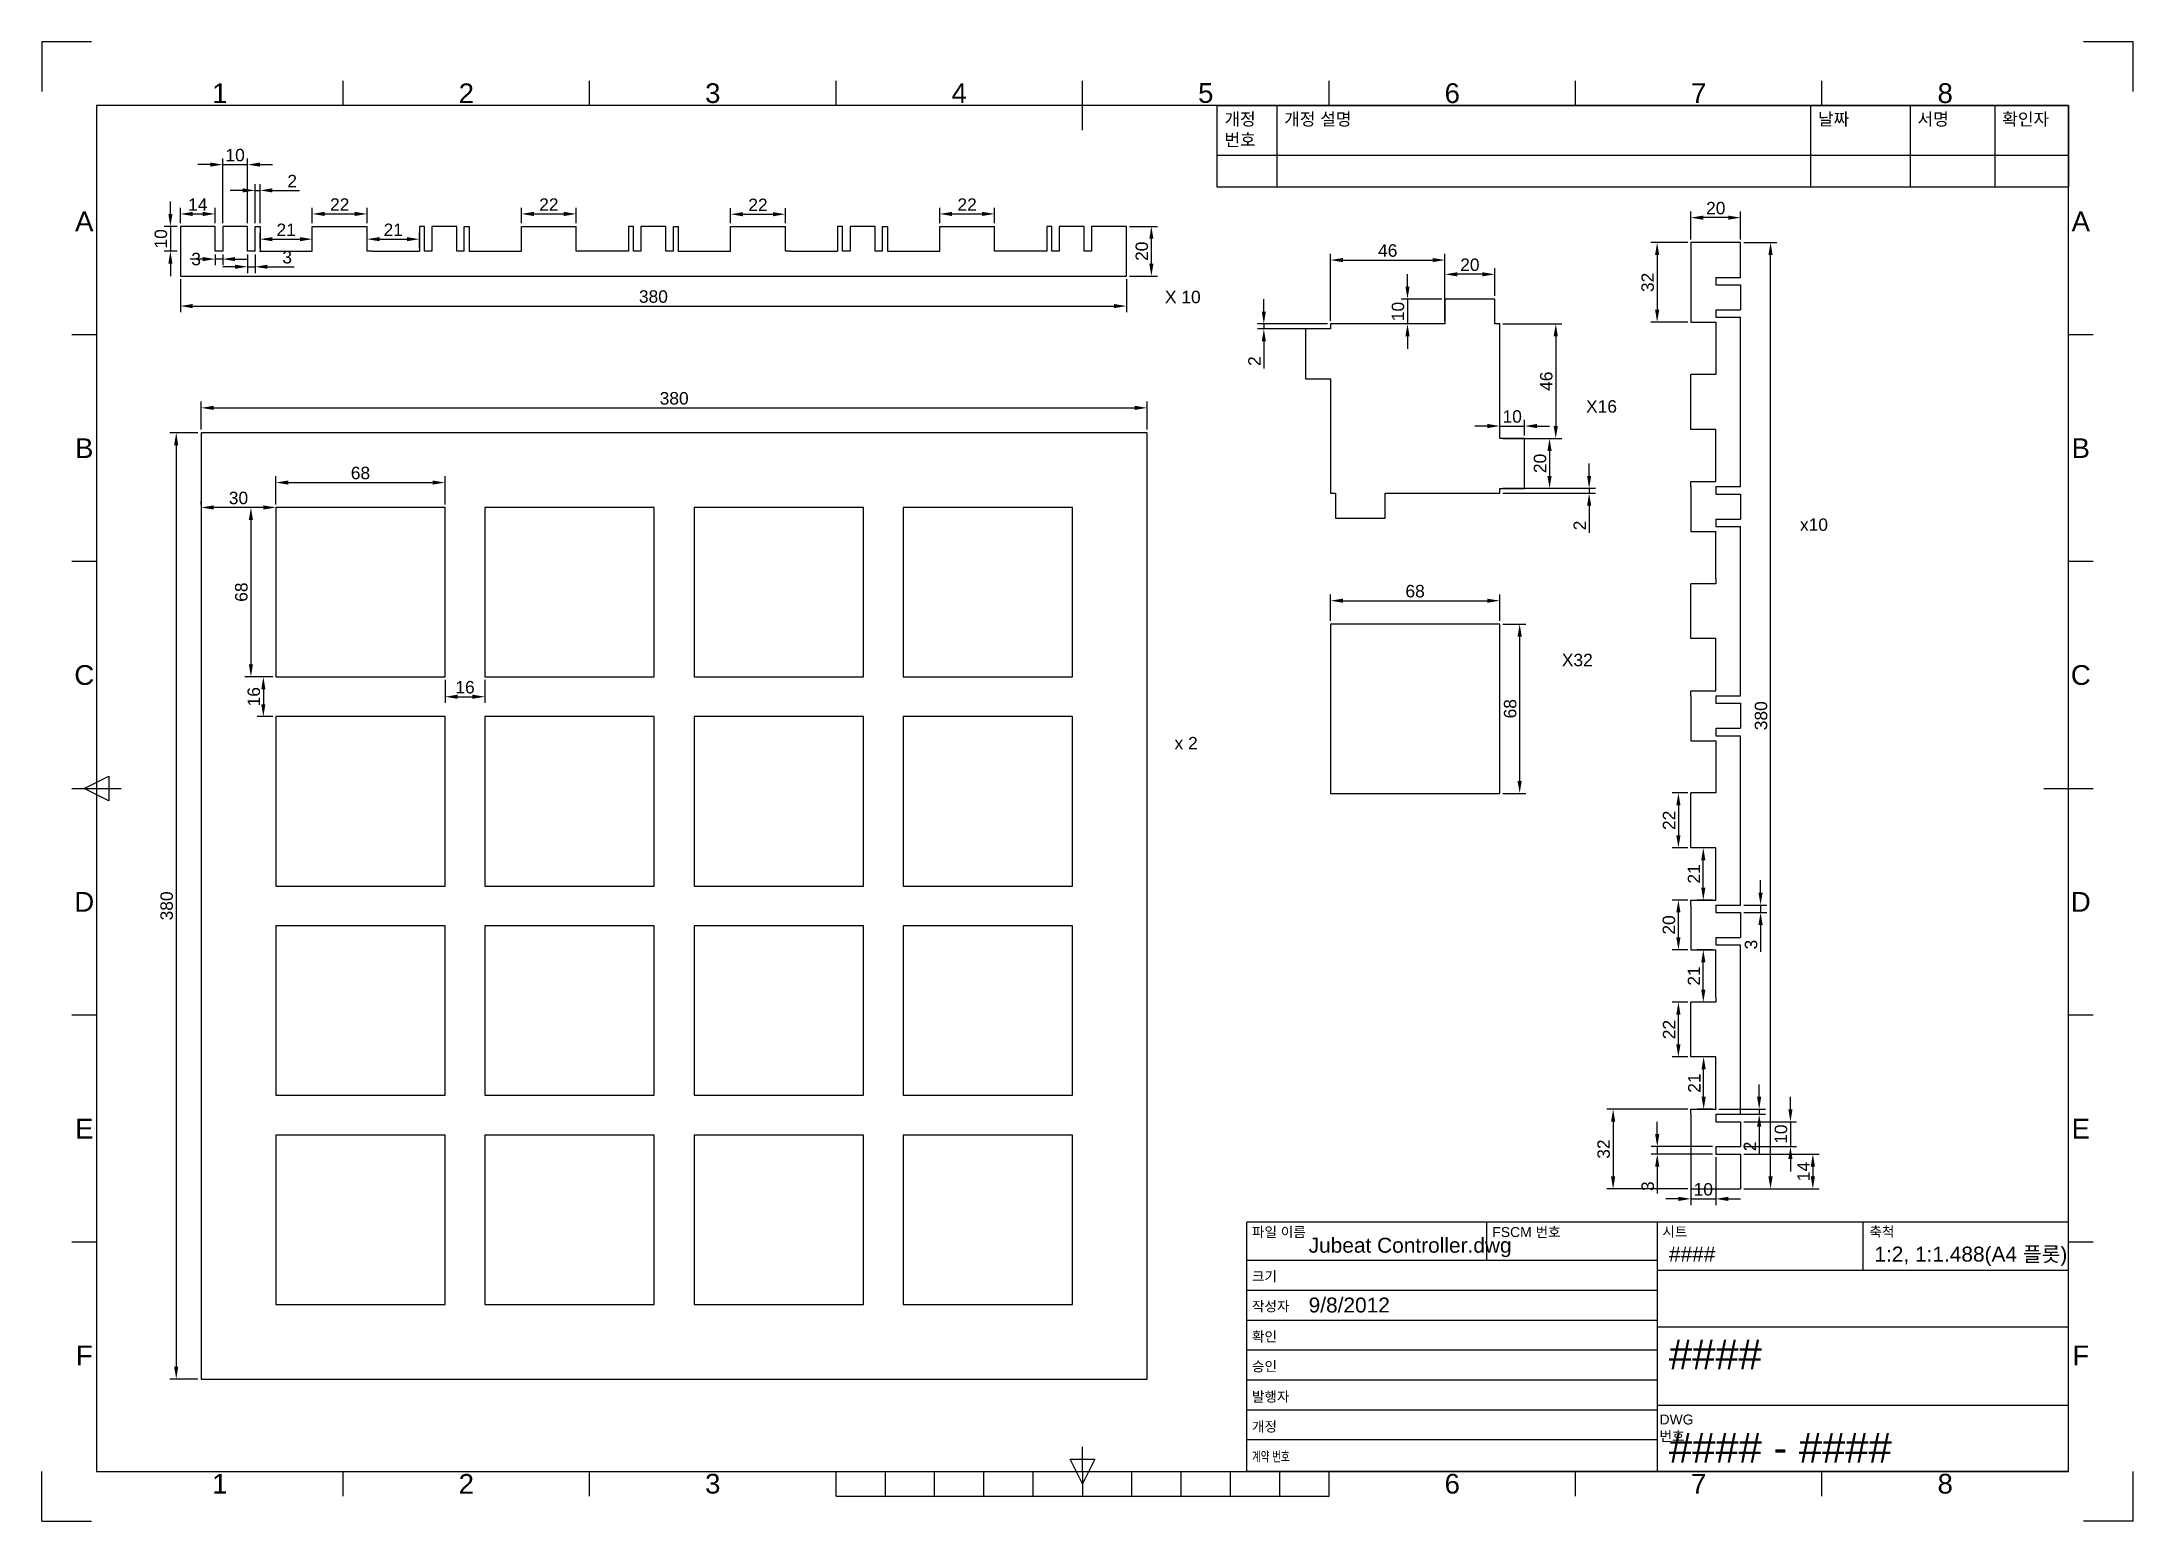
# Paper-space layout 'ISO A3 제목 블록' of a CAD drawing. Header units: millimetres. Extents: x 0 to 420, y 0 to 297.
import ezdxf
from ezdxf.enums import TextEntityAlignment as Align

# ---------------------------------------------------------------- set-up
doc = ezdxf.new("R2010")
doc.units = ezdxf.units.MM
doc.layers.add('제목 블록', color=7, linetype='Continuous')
doc.styles.add('ACISOTS', font='arial.ttf', dxfattribs={"height": 1})
doc.styles.add('ISO 적합성', font='arial.ttf')
doc.styles.get("Standard").update_dxf_attribs({"font": 'arial.ttf'})
doc.dimstyles.new('ISO-25', dxfattribs={"dimtxt": 2.5, "dimasz": 2.5, "dimexe": 1.25, "dimexo": 0.625, "dimtad": 1, "dimtxsty": 'Standard', "dimcen": 2.5, "dimadec": 0, "dimazin": 0, "dimtfac": 1, "dimtmove": 0, "dimatfit": 3, "dimfxl": 1, "dimarcsym": 0})

psp = doc.layouts.new('ISO A3 제목 블록')

# ---------------------------------------------------------------- texts
at = {"char_height": 2.5, "attachment_point": 1, "style": 'ISO 적합성'}
for s, width, insert in [('X 10', 15.74214, (225.552, 247.027)), ('X16', 9.56875, (310.119, 225.054)), ('x10', 9.161, (353.08, 201.329)), ('X32', 6.79073, (305.262, 174.144)), ('x 2', 8.64275, (227.477, 157.451))]:
    psp.add_mtext_dynamic_manual_height_columns(s, width=width, gutter_width=12.5, heights=[0], dxfattribs=dict(at, insert=insert))

# ---------------------------------------------------------------- blocks, each defined once
blk = doc.blocks.new('*T3')
at = {"layer": '제목 블록', "color": 0, "linetype": 'ByBlock', "lineweight": -2, "transparency": 16777216}
for p, q in [((0, 0), (171, 0)), ((0, 0), (0, -16.32)), ((12, 0), (12, -16.32)), ((119.19, 0), (119.19, -16.32)), ((139.19, 0), (139.19, -16.32)), ((156.21, 0), (156.21, -16.32)), ((171, 0), (171, -16.32)), ((0, -9.98), (171, -9.98)), ((0, -16.32), (171, -16.32))]:
    blk.add_line(p, q, dxfattribs=at)
at = {"layer": '제목 블록', "color": 0, "transparency": 16777216, "char_height": 2.5, "attachment_point": 1, "style": 'ISO 적합성'}
for s, insert, width in [('개정 번호', (1.5, -1.5), 9), ('개정 설명', (13.5, -1.5), 104.1871), ('날짜', (120.69, -1.5), 17), ('서명', (140.69, -1.5), 14.0204), ('확인자', (157.71, -1.5), 11.7925)]:
    blk.add_mtext(s, dxfattribs=dict(at, insert=insert, width=width))
blk = doc.blocks.new('제목 블록')
at = {"layer": '제목 블록'}
for p, q in [((0, 297), (0, 287)), ((10, 297), (0, 297)), ((420, 297), (410, 297)), ((420, 287), (420, 297)), ((60.5, 284.23), (60.5, 289.18)), ((110, 284.23), (110, 289.18)), ((159.5, 284.23), (159.5, 289.18)), ((209, 279.28), (209, 289.18)), ((258.5, 284.23), (258.5, 289.18)), ((308, 284.23), (308, 289.18)), ((357.5, 284.23), (357.5, 289.18)), ((407, 284.23), (11, 284.23)), ((11, 284.23), (11, 10)), ((407, 10), (407, 284.23)), ((11, 238.19), (6.05, 238.19)), ((411.95, 238.19), (407, 238.19)), ((11, 192.66), (6.05, 192.66)), ((411.95, 192.66), (407, 192.66)), ((6.05, 147.12), (15.95, 147.12)), ((8.52, 147.12), (13.47, 149.59)), ((13.47, 144.64), (8.52, 147.12)), ((13.47, 149.59), (13.47, 144.64)), ((402.05, 147.12), (411.95, 147.12)), ((11, 101.58), (6.05, 101.58)), ((411.95, 101.58), (407, 101.58)), ((407, 60), (242, 60)), ((242, 10), (242, 60)), ((290.14, 60), (290.14, 52.38)), ((324.5, 10), (324.5, 60)), ((365.75, 50.35), (365.75, 60)), ((407, 10), (407, 60)), ((11, 56.03), (6.05, 56.03)), ((411.95, 56.03), (407, 56.03)), ((242, 52.38), (324.5, 52.38)), ((242, 46.38), (324.5, 46.38)), ((407, 50.35), (324.5, 50.35)), ((242, 40.38), (324.5, 40.38)), ((324.5, 39.01), (407, 39.01)), ((242, 34.38), (324.5, 34.38)), ((242, 28.38), (324.5, 28.38)), ((242, 22.38), (324.5, 22.38)), ((324.5, 23.29), (407, 23.29)), ((209, 10), (209, 14.95)), ((242, 16.38), (324.5, 16.38)), ((0, 0), (0, 10)), ((11, 10), (407, 10)), ((60.5, 5.05), (60.5, 10)), ((110, 5.05), (110, 10)), ((159.5, 5.05), (159.5, 10)), ((169.4, 5.05), (169.4, 10)), ((179.3, 5.05), (179.3, 10)), ((189.2, 5.05), (189.2, 10)), ((199.1, 5.05), (199.1, 10)), ((206.53, 12.47), (211.47, 12.47)), ((209, 7.52), (206.53, 12.47)), ((211.47, 12.47), (209, 7.52)), ((209, 10), (209, 5.05)), ((218.9, 5.05), (218.9, 10)), ((228.8, 5.05), (228.8, 10)), ((238.7, 5.05), (238.7, 10)), ((407, 10), (242, 10)), ((248.6, 5.05), (248.6, 10)), ((258.5, 5.05), (258.5, 10)), ((308, 5.05), (308, 10)), ((357.5, 5.05), (357.5, 10)), ((420, 0), (420, 10)), ((159.5, 5.05), (258.5, 5.05)), ((0, 0), (10, 0)), ((420, 0), (410, 0))]:
    blk.add_line(p, q, dxfattribs=at)
blk.add_blockref('*T3', (236, 284.23))
at = {"layer": '제목 블록', "style": 'ISO 적합성'}
for s, p in [('1', (35.75, 286.7)), ('2', (85.25, 286.7)), ('3', (134.75, 286.7)), ('4', (184.25, 286.7)), ('5', (233.75, 286.7)), ('6', (283.25, 286.7)), ('7', (332.75, 286.7)), ('8', (382.25, 286.7)), ('A', (8.52, 260.96)), ('A', (409.48, 260.96)), ('B', (8.52, 215.43)), ('B', (409.48, 215.43)), ('C', (8.52, 169.88)), ('C', (409.48, 169.88)), ('D', (8.52, 124.34)), ('D', (409.48, 124.34)), ('E', (8.52, 78.8)), ('E', (409.48, 78.8)), ('F', (8.52, 33.27)), ('F', (409.48, 33.27)), ('1', (35.75, 7.52)), ('2', (85.25, 7.52)), ('3', (134.75, 7.52)), ('6', (283.25, 7.52)), ('7', (332.75, 7.52)), ('8', (382.25, 7.52))]:
    blk.add_text(s, height=3.96, dxfattribs=at).set_placement(p, align=Align.MIDDLE)
at = {"layer": '제목 블록', "lineweight": 25, "style": 'ACISOTS'}
for s, p in [('파일 이름', (243.03, 57.04)), ('FSCM 번호', (291.3, 57.04)), ('시트', (325.45, 57.11)), ('축척', (367.03, 57.11)), ('크기', (243.03, 48.14)), ('작성자', (243.03, 42.14)), ('확인', (243.03, 36.05)), ('승인', (243.03, 30.08)), ('발행자', (243.03, 23.99)), ('개정', (243.03, 17.99))]:
    blk.add_text(s, height=2, dxfattribs=at).set_placement(p)
at = {"layer": '제목 블록', "lineweight": 25, "style": 'ACISOTS', "width": 0.683519}
blk.add_text('계약 번호', height=2, dxfattribs=at).set_placement((243.03, 11.99))
at = {"layer": '제목 블록', "insert": (324.88, 21.41), "char_height": 2, "width": 8.8, "attachment_point": 1, "style": 'ACISOTS'}
blk.add_mtext('DWG 번호', dxfattribs=at)
at = {"layer": '제목 블록', "lineweight": 35, "style": 'ACISOTS'}
for tag, p, height in [('FILE_NAME', (254.41, 53.9), 3), ('FSCM_NO', (293.68, 53.04), 3), ('SHEET', (326.77, 52.11), 3), ('SCALE', (368.02, 52.11), 3), ('SIZE', (254.7, 48.23), 3), ('DESIGN_ACTIVITY', (328.79, 43.14), 3.5), ('CHECK_DATE', (254.41, 41.9), 3), ('CHECK_DATE', (254.7, 36.14), 3), ('CHECKED_BY', (277.96, 36.14), 3), ('SHEETNAME', (326.77, 30.48), 6), ('APPROVAL_DATE', (254.7, 30.17), 3), ('APPROVED_BY', (277.96, 30.17), 3), ('ISSUE_DATE', (254.7, 24.08), 3), ('ISSUED_BY', (277.96, 24.08), 3), ('DRAWING_SUBTITLE', (328.79, 25.44), 3), ('REVISION', (254.7, 18.08), 3), ('SHEETNUMBER-NAME', (326.77, 11.76), 6), ('CONTRACT_NO', (254.7, 12.08), 3.5)]:
    blk.add_attdef(tag, p, '', height=height, dxfattribs=at)
blk = doc.blocks.new('*D6')
at = {"color": 0, "lineweight": -2, "transparency": 16777216}
for p, q in [((31.99, 219.14), (31.99, 224.77)), ((34.49, 223.52), (219.49, 223.52)), ((221.99, 219.14), (221.99, 224.77))]:
    blk.add_line(p, q, dxfattribs=at)
at = {"color": 0, "transparency": 16777216}
for points in [[(34.49, 223.93), (34.49, 223.1), (31.99, 223.52)], [(219.49, 223.93), (219.49, 223.1), (221.99, 223.52)]]:
    blk.add_solid(points, dxfattribs=at)
at = {"layer": 'Defpoints', "color": 0, "transparency": 16777216}
for p in [(221.99, 223.52), (31.99, 218.52), (221.99, 218.52)]:
    blk.add_point(p, dxfattribs=at)
at = {"color": 0, "transparency": 16777216, "insert": (126.99, 225.42), "char_height": 2.5, "attachment_point": 5}
blk.add_mtext('380', dxfattribs=at)
blk = doc.blocks.new('*D7')
at = {"color": 0, "lineweight": -2, "transparency": 16777216}
for p, q in [((31.36, 218.52), (25.74, 218.52)), ((26.99, 216.02), (26.99, 31.02)), ((31.36, 28.52), (25.74, 28.52))]:
    blk.add_line(p, q, dxfattribs=at)
at = {"color": 0, "transparency": 16777216}
for points in [[(26.57, 216.02), (27.4, 216.02), (26.99, 218.52)], [(26.57, 31.02), (27.4, 31.02), (26.99, 28.52)]]:
    blk.add_solid(points, dxfattribs=at)
at = {"layer": 'Defpoints', "color": 0, "transparency": 16777216}
for p in [(31.99, 218.52), (26.99, 28.52), (31.99, 28.52)]:
    blk.add_point(p, dxfattribs=at)
at = {"color": 0, "transparency": 16777216, "insert": (25.08, 123.52), "char_height": 2.5, "attachment_point": 5, "rotation": 90}
blk.add_mtext('380', dxfattribs=at)
blk = doc.blocks.new('*D8')
at = {"color": 0, "lineweight": -2, "transparency": 16777216}
for p, q in [((31.99, 204.14), (31.99, 204.77)), ((44.49, 203.52), (34.49, 203.52)), ((46.99, 204.14), (46.99, 204.77))]:
    blk.add_line(p, q, dxfattribs=at)
at = {"color": 0, "transparency": 16777216}
for points in [[(34.49, 203.93), (34.49, 203.1), (31.99, 203.52)], [(44.49, 203.93), (44.49, 203.1), (46.99, 203.52)]]:
    blk.add_solid(points, dxfattribs=at)
at = {"layer": 'Defpoints', "color": 0, "transparency": 16777216}
for p in [(31.99, 203.52), (31.99, 203.52), (46.99, 203.52)]:
    blk.add_point(p, dxfattribs=at)
at = {"color": 0, "transparency": 16777216, "insert": (39.49, 205.42), "char_height": 2.5, "attachment_point": 5}
blk.add_mtext('30', dxfattribs=at)
blk = doc.blocks.new('*D9')
at = {"color": 0, "lineweight": -2, "transparency": 16777216}
for p, q in [((46.99, 204.14), (46.99, 209.77)), ((49.49, 208.52), (78.49, 208.52)), ((80.99, 204.14), (80.99, 209.77))]:
    blk.add_line(p, q, dxfattribs=at)
at = {"color": 0, "transparency": 16777216}
for points in [[(49.49, 208.93), (49.49, 208.1), (46.99, 208.52)], [(78.49, 208.93), (78.49, 208.1), (80.99, 208.52)]]:
    blk.add_solid(points, dxfattribs=at)
at = {"layer": 'Defpoints', "color": 0, "transparency": 16777216}
for p in [(80.99, 208.52), (46.99, 203.52), (80.99, 203.52)]:
    blk.add_point(p, dxfattribs=at)
at = {"color": 0, "transparency": 16777216, "insert": (63.99, 210.42), "char_height": 2.5, "attachment_point": 5}
blk.add_mtext('68', dxfattribs=at)
blk = doc.blocks.new('*D10')
at = {"color": 0, "lineweight": -2, "transparency": 16777216}
for p, q in [((46.36, 203.52), (40.74, 203.52)), ((41.99, 201.02), (41.99, 172.02)), ((46.36, 169.52), (40.74, 169.52))]:
    blk.add_line(p, q, dxfattribs=at)
at = {"color": 0, "transparency": 16777216}
for points in [[(41.57, 201.02), (42.4, 201.02), (41.99, 203.52)], [(41.57, 172.02), (42.4, 172.02), (41.99, 169.52)]]:
    blk.add_solid(points, dxfattribs=at)
at = {"layer": 'Defpoints', "color": 0, "transparency": 16777216}
for p in [(46.99, 203.52), (41.99, 169.52), (46.99, 169.52)]:
    blk.add_point(p, dxfattribs=at)
at = {"color": 0, "transparency": 16777216, "insert": (40.08, 186.52), "char_height": 2.5, "attachment_point": 5, "rotation": 90}
blk.add_mtext('68', dxfattribs=at)
blk = doc.blocks.new('*D11')
at = {"color": 0, "lineweight": -2, "transparency": 16777216}
for p, q in [((80.99, 168.89), (80.99, 164.27)), ((88.99, 168.89), (88.99, 164.27)), ((83.49, 165.52), (86.49, 165.52))]:
    blk.add_line(p, q, dxfattribs=at)
at = {"color": 0, "transparency": 16777216}
for points in [[(83.49, 165.93), (83.49, 165.1), (80.99, 165.52)], [(86.49, 165.93), (86.49, 165.1), (88.99, 165.52)]]:
    blk.add_solid(points, dxfattribs=at)
at = {"layer": 'Defpoints', "color": 0, "transparency": 16777216}
for p in [(80.99, 169.52), (88.99, 169.52), (88.99, 165.52)]:
    blk.add_point(p, dxfattribs=at)
at = {"color": 0, "transparency": 16777216, "insert": (84.99, 167.42), "char_height": 2.5, "attachment_point": 5}
blk.add_mtext('16', dxfattribs=at)
blk = doc.blocks.new('*D12')
at = {"color": 0, "lineweight": -2, "transparency": 16777216}
for p, q in [((46.36, 169.52), (43.24, 169.52)), ((44.49, 167.02), (44.49, 164.02)), ((46.36, 161.52), (43.24, 161.52))]:
    blk.add_line(p, q, dxfattribs=at)
at = {"color": 0, "transparency": 16777216}
for points in [[(44.07, 167.02), (44.9, 167.02), (44.49, 169.52)], [(44.07, 164.02), (44.9, 164.02), (44.49, 161.52)]]:
    blk.add_solid(points, dxfattribs=at)
at = {"layer": 'Defpoints', "color": 0, "transparency": 16777216}
for p in [(46.99, 169.52), (44.49, 161.52), (46.99, 161.52)]:
    blk.add_point(p, dxfattribs=at)
at = {"color": 0, "transparency": 16777216, "insert": (42.58, 165.52), "char_height": 2.5, "attachment_point": 5, "rotation": 90}
blk.add_mtext('16', dxfattribs=at)
blk = doc.blocks.new('*D13')
at = {"color": 0, "lineweight": -2, "transparency": 16777216}
for p, q in [((27.82, 260.58), (27.82, 263.7)), ((30.32, 262.45), (32.32, 262.45)), ((34.82, 260.58), (34.82, 263.7))]:
    blk.add_line(p, q, dxfattribs=at)
at = {"color": 0, "transparency": 16777216}
for points in [[(30.32, 262.87), (30.32, 262.03), (27.82, 262.45)], [(32.32, 262.87), (32.32, 262.03), (34.82, 262.45)]]:
    blk.add_solid(points, dxfattribs=at)
at = {"layer": 'Defpoints', "color": 0, "transparency": 16777216}
for p in [(34.82, 262.45), (27.82, 259.95), (34.82, 259.95)]:
    blk.add_point(p, dxfattribs=at)
at = {"color": 0, "transparency": 16777216, "insert": (31.32, 264.33), "char_height": 2.5, "attachment_point": 5}
blk.add_mtext('14', dxfattribs=at)
blk = doc.blocks.new('*D15')
at = {"color": 0, "lineweight": -2, "transparency": 16777216}
for p, q in [((36.32, 260.58), (36.32, 273.6)), ((41.32, 260.58), (41.32, 273.6)), ((33.82, 272.35), (31.32, 272.35)), ((36.32, 272.35), (41.32, 272.35)), ((43.82, 272.35), (46.32, 272.35))]:
    blk.add_line(p, q, dxfattribs=at)
at = {"color": 0, "transparency": 16777216}
for points in [[(33.82, 272.77), (33.82, 271.94), (36.32, 272.35)], [(43.82, 272.77), (43.82, 271.94), (41.32, 272.35)]]:
    blk.add_solid(points, dxfattribs=at)
at = {"layer": 'Defpoints', "color": 0, "transparency": 16777216}
for p in [(41.32, 272.35), (36.32, 259.95), (41.32, 259.95)]:
    blk.add_point(p, dxfattribs=at)
at = {"color": 0, "transparency": 16777216, "insert": (38.82, 274.25), "char_height": 2.5, "attachment_point": 5}
blk.add_mtext('10', dxfattribs=at)
blk = doc.blocks.new('*D17')
at = {"color": 0, "lineweight": -2, "transparency": 16777216}
for p, q in [((25.82, 262.45), (25.82, 264.95)), ((27.2, 259.95), (24.57, 259.95)), ((25.82, 259.95), (25.82, 254.95)), ((27.2, 254.95), (24.57, 254.95)), ((25.82, 252.45), (25.82, 249.95))]:
    blk.add_line(p, q, dxfattribs=at)
at = {"color": 0, "transparency": 16777216}
for points in [[(25.41, 262.45), (26.24, 262.45), (25.82, 259.95)], [(25.41, 252.45), (26.24, 252.45), (25.82, 254.95)]]:
    blk.add_solid(points, dxfattribs=at)
at = {"layer": 'Defpoints', "color": 0, "transparency": 16777216}
for p in [(27.82, 259.95), (25.82, 254.95), (27.82, 254.95)]:
    blk.add_point(p, dxfattribs=at)
at = {"color": 0, "transparency": 16777216, "insert": (23.92, 257.45), "char_height": 2.5, "attachment_point": 5, "rotation": 90}
blk.add_mtext('10', dxfattribs=at)
blk = doc.blocks.new('*D32')
at = {"color": 0, "lineweight": -2, "transparency": 16777216}
for p, q in [((258.79, 180.73), (258.79, 186.05)), ((292.79, 180.73), (292.79, 186.05)), ((261.29, 184.8), (290.29, 184.8))]:
    blk.add_line(p, q, dxfattribs=at)
at = {"color": 0, "transparency": 16777216}
for points in [[(261.29, 185.21), (261.29, 184.38), (258.79, 184.8)], [(290.29, 185.21), (290.29, 184.38), (292.79, 184.8)]]:
    blk.add_solid(points, dxfattribs=at)
at = {"layer": 'Defpoints', "color": 0, "transparency": 16777216}
for p in [(292.79, 184.8), (258.79, 180.11), (292.79, 180.11)]:
    blk.add_point(p, dxfattribs=at)
at = {"color": 0, "transparency": 16777216, "insert": (275.79, 186.7), "char_height": 2.5, "attachment_point": 5}
blk.add_mtext('68', dxfattribs=at)
blk = doc.blocks.new('*D33')
at = {"color": 0, "lineweight": -2, "transparency": 16777216}
for p, q in [((293.42, 180.11), (298.04, 180.11)), ((296.79, 177.61), (296.79, 148.61)), ((293.42, 146.11), (298.04, 146.11))]:
    blk.add_line(p, q, dxfattribs=at)
at = {"color": 0, "transparency": 16777216}
for points in [[(296.37, 177.61), (297.21, 177.61), (296.79, 180.11)], [(296.37, 148.61), (297.21, 148.61), (296.79, 146.11)]]:
    blk.add_solid(points, dxfattribs=at)
at = {"layer": 'Defpoints', "color": 0, "transparency": 16777216}
for p in [(292.79, 180.11), (292.79, 146.11), (296.79, 146.11)]:
    blk.add_point(p, dxfattribs=at)
at = {"color": 0, "transparency": 16777216, "insert": (294.89, 163.11), "char_height": 2.5, "attachment_point": 5, "rotation": 90}
blk.add_mtext('68', dxfattribs=at)
blk = doc.blocks.new('*D35')
at = {"color": 0, "lineweight": -2, "transparency": 16777216}
for p, q in [((218.45, 259.95), (224.07, 259.95)), ((222.82, 252.45), (222.82, 257.45)), ((218.45, 249.95), (224.07, 249.95))]:
    blk.add_line(p, q, dxfattribs=at)
at = {"color": 0, "transparency": 16777216}
for points in [[(222.41, 257.45), (223.24, 257.45), (222.82, 259.95)], [(222.41, 252.45), (223.24, 252.45), (222.82, 249.95)]]:
    blk.add_solid(points, dxfattribs=at)
at = {"layer": 'Defpoints', "color": 0, "transparency": 16777216}
for p in [(217.82, 259.95), (222.82, 259.95), (217.82, 249.95)]:
    blk.add_point(p, dxfattribs=at)
at = {"color": 0, "transparency": 16777216, "insert": (220.92, 254.95), "char_height": 2.5, "attachment_point": 5, "rotation": 90}
blk.add_mtext('20', dxfattribs=at)
blk = doc.blocks.new('*D36')
at = {"color": 0, "lineweight": -2, "transparency": 16777216}
for p, q in [((27.82, 249.33), (27.82, 242.7)), ((217.82, 249.33), (217.82, 242.7)), ((30.32, 243.95), (215.32, 243.95))]:
    blk.add_line(p, q, dxfattribs=at)
at = {"color": 0, "transparency": 16777216}
for points in [[(30.32, 244.37), (30.32, 243.53), (27.82, 243.95)], [(215.32, 244.37), (215.32, 243.53), (217.82, 243.95)]]:
    blk.add_solid(points, dxfattribs=at)
at = {"layer": 'Defpoints', "color": 0, "transparency": 16777216}
for p in [(27.82, 249.95), (217.82, 249.95), (217.82, 243.95)]:
    blk.add_point(p, dxfattribs=at)
at = {"color": 0, "transparency": 16777216, "insert": (122.82, 245.85), "char_height": 2.5, "attachment_point": 5}
blk.add_mtext('380', dxfattribs=at)
blk = doc.blocks.new('*D61')
at = {"color": 0, "lineweight": -2, "transparency": 16777216}
for p, q in [((54.32, 260.58), (54.32, 263.7)), ((56.82, 262.45), (62.82, 262.45)), ((65.32, 260.58), (65.32, 263.7))]:
    blk.add_line(p, q, dxfattribs=at)
at = {"color": 0, "transparency": 16777216}
for points in [[(56.82, 262.87), (56.82, 262.03), (54.32, 262.45)], [(62.82, 262.87), (62.82, 262.03), (65.32, 262.45)]]:
    blk.add_solid(points, dxfattribs=at)
at = {"layer": 'Defpoints', "color": 0, "transparency": 16777216}
for p in [(65.32, 262.45), (54.32, 259.95), (65.32, 259.95)]:
    blk.add_point(p, dxfattribs=at)
at = {"color": 0, "transparency": 16777216, "insert": (59.82, 264.33), "char_height": 2.5, "attachment_point": 5}
blk.add_mtext('22', dxfattribs=at)
blk = doc.blocks.new('*D63')
at = {"color": 0, "lineweight": -2, "transparency": 16777216}
for p, q in [((41.32, 254.33), (41.32, 250.59)), ((42.82, 254.33), (42.82, 250.59)), ((38.82, 251.84), (36.32, 251.84)), ((41.32, 251.84), (42.82, 251.84)), ((45.32, 251.84), (50.71, 251.84))]:
    blk.add_line(p, q, dxfattribs=at)
at = {"color": 0, "transparency": 16777216}
for points in [[(38.82, 252.26), (38.82, 251.43), (41.32, 251.84)], [(45.32, 252.26), (45.32, 251.43), (42.82, 251.84)]]:
    blk.add_solid(points, dxfattribs=at)
at = {"layer": 'Defpoints', "color": 0, "transparency": 16777216}
for p in [(41.32, 254.95), (42.82, 254.95), (42.82, 251.84)]:
    blk.add_point(p, dxfattribs=at)
at = {"color": 0, "transparency": 16777216, "insert": (49.27, 253.75), "char_height": 2.5, "attachment_point": 5}
blk.add_mtext('3', dxfattribs=at)
blk = doc.blocks.new('*D64')
at = {"color": 0, "lineweight": -2, "transparency": 16777216}
for p, q in [((40.32, 267.17), (37.82, 267.17)), ((42.82, 260.58), (42.82, 268.42)), ((42.82, 267.17), (43.82, 267.17)), ((43.82, 260.58), (43.82, 268.42)), ((46.32, 267.17), (51.73, 267.17))]:
    blk.add_line(p, q, dxfattribs=at)
at = {"color": 0, "transparency": 16777216}
for points in [[(40.32, 267.59), (40.32, 266.76), (42.82, 267.17)], [(46.32, 267.59), (46.32, 266.76), (43.82, 267.17)]]:
    blk.add_solid(points, dxfattribs=at)
at = {"layer": 'Defpoints', "color": 0, "transparency": 16777216}
for p in [(43.82, 267.17), (42.82, 259.95), (43.82, 259.95)]:
    blk.add_point(p, dxfattribs=at)
at = {"color": 0, "transparency": 16777216, "insert": (50.28, 269.05), "char_height": 2.5, "attachment_point": 5}
blk.add_mtext('2', dxfattribs=at)
blk = doc.blocks.new('*D65')
at = {"color": 0, "lineweight": -2, "transparency": 16777216}
for p, q in [((43.82, 255.58), (43.82, 258.63)), ((46.32, 257.38), (51.82, 257.38)), ((54.32, 255.58), (54.32, 258.63))]:
    blk.add_line(p, q, dxfattribs=at)
at = {"color": 0, "transparency": 16777216}
for points in [[(46.32, 257.8), (46.32, 256.97), (43.82, 257.38)], [(51.82, 257.8), (51.82, 256.97), (54.32, 257.38)]]:
    blk.add_solid(points, dxfattribs=at)
at = {"layer": 'Defpoints', "color": 0, "transparency": 16777216}
for p in [(54.32, 257.38), (43.82, 254.95), (54.32, 254.95)]:
    blk.add_point(p, dxfattribs=at)
at = {"color": 0, "transparency": 16777216, "insert": (49.07, 259.26), "char_height": 2.5, "attachment_point": 5}
blk.add_mtext('21', dxfattribs=at)
blk = doc.blocks.new('*D66')
at = {"color": 0, "lineweight": -2, "transparency": 16777216}
for p, q in [((298.42, 217.36), (304.04, 217.36)), ((302.79, 214.86), (302.79, 209.86)), ((298.42, 207.36), (304.04, 207.36))]:
    blk.add_line(p, q, dxfattribs=at)
at = {"color": 0, "transparency": 16777216}
for points in [[(302.37, 214.86), (303.21, 214.86), (302.79, 217.36)], [(302.37, 209.86), (303.21, 209.86), (302.79, 207.36)]]:
    blk.add_solid(points, dxfattribs=at)
at = {"layer": 'Defpoints', "color": 0, "transparency": 16777216}
for p in [(297.79, 217.36), (297.79, 207.36), (302.79, 207.36)]:
    blk.add_point(p, dxfattribs=at)
at = {"color": 0, "transparency": 16777216, "insert": (300.89, 212.36), "char_height": 2.5, "attachment_point": 5, "rotation": 90}
blk.add_mtext('20', dxfattribs=at)
blk = doc.blocks.new('*D67')
at = {"color": 0, "lineweight": -2, "transparency": 16777216}
for p, q in [((310.74, 209.86), (310.74, 212.36)), ((293.42, 207.36), (311.99, 207.36)), ((293.42, 206.36), (311.99, 206.36)), ((310.74, 207.36), (310.74, 206.36)), ((310.74, 203.86), (310.74, 198.45))]:
    blk.add_line(p, q, dxfattribs=at)
at = {"color": 0, "transparency": 16777216}
for points in [[(310.33, 209.86), (311.16, 209.86), (310.74, 207.36)], [(310.33, 203.86), (311.16, 203.86), (310.74, 206.36)]]:
    blk.add_solid(points, dxfattribs=at)
at = {"layer": 'Defpoints', "color": 0, "transparency": 16777216}
for p in [(292.79, 207.36), (292.79, 206.36), (310.74, 206.36)]:
    blk.add_point(p, dxfattribs=at)
at = {"color": 0, "transparency": 16777216, "insert": (308.86, 199.9), "char_height": 2.5, "attachment_point": 5, "rotation": 90}
blk.add_mtext('2', dxfattribs=at)
blk = doc.blocks.new('*D68')
at = {"color": 0, "lineweight": -2, "transparency": 16777216}
for p, q in [((290.29, 219.87), (287.79, 219.87)), ((292.79, 217.98), (292.79, 221.12)), ((292.79, 219.87), (297.79, 219.87)), ((297.79, 217.98), (297.79, 221.12)), ((300.29, 219.87), (302.79, 219.87))]:
    blk.add_line(p, q, dxfattribs=at)
at = {"color": 0, "transparency": 16777216}
for points in [[(290.29, 220.29), (290.29, 219.45), (292.79, 219.87)], [(300.29, 220.29), (300.29, 219.45), (297.79, 219.87)]]:
    blk.add_solid(points, dxfattribs=at)
at = {"layer": 'Defpoints', "color": 0, "transparency": 16777216}
for p in [(297.79, 219.87), (292.79, 217.36), (297.79, 217.36)]:
    blk.add_point(p, dxfattribs=at)
at = {"color": 0, "transparency": 16777216, "insert": (295.29, 221.77), "char_height": 2.5, "attachment_point": 5}
blk.add_mtext('10', dxfattribs=at)
blk = doc.blocks.new('*D69')
at = {"color": 0, "lineweight": -2, "transparency": 16777216}
for p, q in [((293.42, 240.36), (305.29, 240.36)), ((304.04, 237.86), (304.04, 219.86)), ((293.42, 217.36), (305.29, 217.36))]:
    blk.add_line(p, q, dxfattribs=at)
at = {"color": 0, "transparency": 16777216}
for points in [[(303.62, 237.86), (304.46, 237.86), (304.04, 240.36)], [(303.62, 219.86), (304.46, 219.86), (304.04, 217.36)]]:
    blk.add_solid(points, dxfattribs=at)
at = {"layer": 'Defpoints', "color": 0, "transparency": 16777216}
for p in [(292.79, 240.36), (292.79, 217.36), (304.04, 217.36)]:
    blk.add_point(p, dxfattribs=at)
at = {"color": 0, "transparency": 16777216, "insert": (302.14, 228.86), "char_height": 2.5, "attachment_point": 5, "rotation": 90}
blk.add_mtext('46', dxfattribs=at)
blk = doc.blocks.new('*D83')
at = {"color": 0, "lineweight": -2, "transparency": 16777216}
for p, q in [((331.17, 73.07), (331.17, 63.45)), ((336.17, 73.07), (336.17, 63.45)), ((328.67, 64.7), (326.17, 64.7)), ((331.17, 64.7), (336.17, 64.7)), ((338.67, 64.7), (341.17, 64.7))]:
    blk.add_line(p, q, dxfattribs=at)
at = {"color": 0, "transparency": 16777216}
for points in [[(328.67, 65.12), (328.67, 64.28), (331.17, 64.7)], [(338.67, 65.12), (338.67, 64.28), (336.17, 64.7)]]:
    blk.add_solid(points, dxfattribs=at)
at = {"layer": 'Defpoints', "color": 0, "transparency": 16777216}
for p in [(331.17, 73.7), (336.17, 73.7), (336.17, 64.7)]:
    blk.add_point(p, dxfattribs=at)
at = {"color": 0, "transparency": 16777216, "insert": (333.67, 66.6), "char_height": 2.5, "attachment_point": 5}
blk.add_mtext('10', dxfattribs=at)
blk = doc.blocks.new('*D84')
at = {"color": 0, "lineweight": -2, "transparency": 16777216}
for p, q in [((331.17, 257.32), (331.17, 262.95)), ((338.67, 261.7), (333.67, 261.7)), ((341.17, 257.32), (341.17, 262.95))]:
    blk.add_line(p, q, dxfattribs=at)
at = {"color": 0, "transparency": 16777216}
for points in [[(333.67, 262.12), (333.67, 261.28), (331.17, 261.7)], [(338.67, 262.12), (338.67, 261.28), (341.17, 261.7)]]:
    blk.add_solid(points, dxfattribs=at)
at = {"layer": 'Defpoints', "color": 0, "transparency": 16777216}
for p in [(331.17, 261.7), (331.17, 256.7), (341.17, 256.7)]:
    blk.add_point(p, dxfattribs=at)
at = {"color": 0, "transparency": 16777216, "insert": (336.17, 263.6), "char_height": 2.5, "attachment_point": 5}
blk.add_mtext('20', dxfattribs=at)
blk = doc.blocks.new('*D85')
at = {"color": 0, "lineweight": -2, "transparency": 16777216}
for p, q in [((341.8, 256.7), (348.42, 256.7)), ((347.17, 69.2), (347.17, 254.2)), ((341.8, 66.7), (348.42, 66.7))]:
    blk.add_line(p, q, dxfattribs=at)
at = {"color": 0, "transparency": 16777216}
for points in [[(346.75, 254.2), (347.59, 254.2), (347.17, 256.7)], [(346.75, 69.2), (347.59, 69.2), (347.17, 66.7)]]:
    blk.add_solid(points, dxfattribs=at)
at = {"layer": 'Defpoints', "color": 0, "transparency": 16777216}
for p in [(341.17, 256.7), (347.17, 256.7), (341.17, 66.7)]:
    blk.add_point(p, dxfattribs=at)
at = {"color": 0, "transparency": 16777216, "insert": (345.27, 161.7), "char_height": 2.5, "attachment_point": 5, "rotation": 90}
blk.add_mtext('380', dxfattribs=at)
blk = doc.blocks.new('*D86')
at = {"color": 0, "lineweight": -2, "transparency": 16777216}
for p, q in [((330.55, 104.2), (327.42, 104.2)), ((328.67, 95.7), (328.67, 101.7)), ((330.55, 93.2), (327.42, 93.2))]:
    blk.add_line(p, q, dxfattribs=at)
at = {"color": 0, "transparency": 16777216}
for points in [[(328.25, 101.7), (329.09, 101.7), (328.67, 104.2)], [(328.25, 95.7), (329.09, 95.7), (328.67, 93.2)]]:
    blk.add_solid(points, dxfattribs=at)
at = {"layer": 'Defpoints', "color": 0, "transparency": 16777216}
for p in [(328.67, 104.2), (331.17, 104.2), (331.17, 93.2)]:
    blk.add_point(p, dxfattribs=at)
at = {"color": 0, "transparency": 16777216, "insert": (326.79, 98.7), "char_height": 2.5, "attachment_point": 5, "rotation": 90}
blk.add_mtext('22', dxfattribs=at)
blk = doc.blocks.new('*D89')
at = {"color": 0, "lineweight": -2, "transparency": 16777216}
for p, q in [((335.55, 93.2), (332.49, 93.2)), ((333.74, 85.2), (333.74, 90.7)), ((335.55, 82.7), (332.49, 82.7))]:
    blk.add_line(p, q, dxfattribs=at)
at = {"color": 0, "transparency": 16777216}
for points in [[(333.32, 90.7), (334.16, 90.7), (333.74, 93.2)], [(333.32, 85.2), (334.16, 85.2), (333.74, 82.7)]]:
    blk.add_solid(points, dxfattribs=at)
at = {"layer": 'Defpoints', "color": 0, "transparency": 16777216}
for p in [(333.74, 93.2), (336.17, 93.2), (336.17, 82.7)]:
    blk.add_point(p, dxfattribs=at)
at = {"color": 0, "transparency": 16777216, "insert": (331.86, 87.95), "char_height": 2.5, "attachment_point": 5, "rotation": 90}
blk.add_mtext('21', dxfattribs=at)
blk = doc.blocks.new('*D90')
at = {"color": 0, "lineweight": -2, "transparency": 16777216}
for p, q in [((344.89, 85.2), (344.89, 87.7)), ((336.8, 82.7), (346.14, 82.7)), ((336.8, 81.7), (346.14, 81.7)), ((344.89, 82.7), (344.89, 81.7)), ((344.89, 79.2), (344.89, 73.79))]:
    blk.add_line(p, q, dxfattribs=at)
at = {"color": 0, "transparency": 16777216}
for points in [[(344.47, 85.2), (345.3, 85.2), (344.89, 82.7)], [(344.47, 79.2), (345.3, 79.2), (344.89, 81.7)]]:
    blk.add_solid(points, dxfattribs=at)
at = {"layer": 'Defpoints', "color": 0, "transparency": 16777216}
for p in [(336.17, 82.7), (336.17, 81.7), (344.89, 81.7)]:
    blk.add_point(p, dxfattribs=at)
at = {"color": 0, "transparency": 16777216, "insert": (343.01, 75.25), "char_height": 2.5, "attachment_point": 5, "rotation": 90}
blk.add_mtext('2', dxfattribs=at)
blk = doc.blocks.new('*D91')
at = {"color": 0, "lineweight": -2, "transparency": 16777216}
for p, q in [((351.17, 82.7), (351.17, 85.2)), ((341.8, 80.2), (352.42, 80.2)), ((351.17, 80.2), (351.17, 75.2)), ((341.8, 75.2), (352.42, 75.2)), ((351.17, 72.7), (351.17, 70.2))]:
    blk.add_line(p, q, dxfattribs=at)
at = {"color": 0, "transparency": 16777216}
for points in [[(350.75, 82.7), (351.59, 82.7), (351.17, 80.2)], [(350.75, 72.7), (351.59, 72.7), (351.17, 75.2)]]:
    blk.add_solid(points, dxfattribs=at)
at = {"layer": 'Defpoints', "color": 0, "transparency": 16777216}
for p in [(341.17, 80.2), (341.17, 75.2), (351.17, 75.2)]:
    blk.add_point(p, dxfattribs=at)
at = {"color": 0, "transparency": 16777216, "insert": (349.27, 77.7), "char_height": 2.5, "attachment_point": 5, "rotation": 90}
blk.add_mtext('10', dxfattribs=at)
blk = doc.blocks.new('*D92')
at = {"color": 0, "lineweight": -2, "transparency": 16777216}
for p, q in [((341.8, 73.7), (356.92, 73.7)), ((355.67, 71.2), (355.67, 69.2)), ((341.8, 66.7), (356.92, 66.7))]:
    blk.add_line(p, q, dxfattribs=at)
at = {"color": 0, "transparency": 16777216}
for points in [[(355.25, 71.2), (356.09, 71.2), (355.67, 73.7)], [(355.25, 69.2), (356.09, 69.2), (355.67, 66.7)]]:
    blk.add_solid(points, dxfattribs=at)
at = {"layer": 'Defpoints', "color": 0, "transparency": 16777216}
for p in [(341.17, 73.7), (341.17, 66.7), (355.67, 66.7)]:
    blk.add_point(p, dxfattribs=at)
at = {"color": 0, "transparency": 16777216, "insert": (353.79, 70.2), "char_height": 2.5, "attachment_point": 5, "rotation": 90}
blk.add_mtext('14', dxfattribs=at)
blk = doc.blocks.new('*D93')
at = {"color": 0, "lineweight": -2, "transparency": 16777216}
for p, q in [((324.42, 77.7), (324.42, 80.2)), ((335.55, 75.2), (323.17, 75.2)), ((335.55, 73.7), (323.17, 73.7)), ((324.42, 75.2), (324.42, 73.7)), ((324.42, 71.2), (324.42, 65.81))]:
    blk.add_line(p, q, dxfattribs=at)
at = {"color": 0, "transparency": 16777216}
for points in [[(324, 77.7), (324.84, 77.7), (324.42, 75.2)], [(324, 71.2), (324.84, 71.2), (324.42, 73.7)]]:
    blk.add_solid(points, dxfattribs=at)
at = {"layer": 'Defpoints', "color": 0, "transparency": 16777216}
for p in [(324.42, 73.7), (336.17, 75.2), (336.17, 73.7)]:
    blk.add_point(p, dxfattribs=at)
at = {"color": 0, "transparency": 16777216, "insert": (322.52, 67.25), "char_height": 2.5, "attachment_point": 5, "rotation": 90}
blk.add_mtext('3', dxfattribs=at)
blk = doc.blocks.new('*D94')
at = {"color": 0, "lineweight": -2, "transparency": 16777216}
for p, q in [((32.32, 253.38), (29.82, 253.38)), ((34.82, 254.33), (34.82, 252.13)), ((36.32, 253.38), (34.82, 253.38)), ((36.32, 254.33), (36.32, 252.13)), ((38.82, 253.38), (41.32, 253.38))]:
    blk.add_line(p, q, dxfattribs=at)
at = {"color": 0, "transparency": 16777216}
for points in [[(32.32, 253.8), (32.32, 252.97), (34.82, 253.38)], [(38.82, 253.8), (38.82, 252.97), (36.32, 253.38)]]:
    blk.add_solid(points, dxfattribs=at)
at = {"layer": 'Defpoints', "color": 0, "transparency": 16777216}
for p in [(34.82, 254.95), (34.82, 253.38), (36.32, 254.95)]:
    blk.add_point(p, dxfattribs=at)
at = {"color": 0, "transparency": 16777216, "insert": (30.99, 253.38), "char_height": 2.5, "attachment_point": 5}
blk.add_mtext('3', dxfattribs=at)
blk = doc.blocks.new('*D96')
at = {"color": 0, "lineweight": -2, "transparency": 16777216}
for p, q in [((65.32, 255.58), (65.32, 258.63)), ((67.82, 257.38), (73.32, 257.38)), ((75.82, 255.58), (75.82, 258.63))]:
    blk.add_line(p, q, dxfattribs=at)
at = {"color": 0, "transparency": 16777216}
for points in [[(67.82, 257.8), (67.82, 256.97), (65.32, 257.38)], [(73.32, 257.8), (73.32, 256.97), (75.82, 257.38)]]:
    blk.add_solid(points, dxfattribs=at)
at = {"layer": 'Defpoints', "color": 0, "transparency": 16777216}
for p in [(75.82, 257.38), (65.32, 254.95), (75.82, 254.95)]:
    blk.add_point(p, dxfattribs=at)
at = {"color": 0, "transparency": 16777216, "insert": (70.57, 259.26), "char_height": 2.5, "attachment_point": 5}
blk.add_mtext('21', dxfattribs=at)
blk = doc.blocks.new('*D98')
at = {"color": 0, "lineweight": -2, "transparency": 16777216}
for p, q in [((96.32, 260.58), (96.32, 263.7)), ((98.82, 262.45), (104.82, 262.45)), ((107.32, 260.58), (107.32, 263.7))]:
    blk.add_line(p, q, dxfattribs=at)
at = {"color": 0, "transparency": 16777216}
for points in [[(98.82, 262.87), (98.82, 262.03), (96.32, 262.45)], [(104.82, 262.87), (104.82, 262.03), (107.32, 262.45)]]:
    blk.add_solid(points, dxfattribs=at)
at = {"layer": 'Defpoints', "color": 0, "transparency": 16777216}
for p in [(107.32, 262.45), (96.32, 259.95), (107.32, 259.95)]:
    blk.add_point(p, dxfattribs=at)
at = {"color": 0, "transparency": 16777216, "insert": (101.82, 264.33), "char_height": 2.5, "attachment_point": 5}
blk.add_mtext('22', dxfattribs=at)
blk = doc.blocks.new('*D99')
at = {"color": 0, "lineweight": -2, "transparency": 16777216}
for p, q in [((138.32, 260.58), (138.32, 263.64)), ((140.82, 262.39), (146.82, 262.39)), ((149.32, 260.58), (149.32, 263.64))]:
    blk.add_line(p, q, dxfattribs=at)
at = {"color": 0, "transparency": 16777216}
for points in [[(140.82, 262.81), (140.82, 261.97), (138.32, 262.39)], [(146.82, 262.81), (146.82, 261.97), (149.32, 262.39)]]:
    blk.add_solid(points, dxfattribs=at)
at = {"layer": 'Defpoints', "color": 0, "transparency": 16777216}
for p in [(149.32, 262.39), (138.32, 259.95), (149.32, 259.95)]:
    blk.add_point(p, dxfattribs=at)
at = {"color": 0, "transparency": 16777216, "insert": (143.82, 264.27), "char_height": 2.5, "attachment_point": 5}
blk.add_mtext('22', dxfattribs=at)
blk = doc.blocks.new('*D100')
at = {"color": 0, "lineweight": -2, "transparency": 16777216}
for p, q in [((180.32, 260.58), (180.32, 263.7)), ((182.82, 262.45), (188.82, 262.45)), ((191.32, 260.58), (191.32, 263.7))]:
    blk.add_line(p, q, dxfattribs=at)
at = {"color": 0, "transparency": 16777216}
for points in [[(182.82, 262.87), (182.82, 262.03), (180.32, 262.45)], [(188.82, 262.87), (188.82, 262.03), (191.32, 262.45)]]:
    blk.add_solid(points, dxfattribs=at)
at = {"layer": 'Defpoints', "color": 0, "transparency": 16777216}
for p in [(191.32, 262.45), (180.32, 259.95), (191.32, 259.95)]:
    blk.add_point(p, dxfattribs=at)
at = {"color": 0, "transparency": 16777216, "insert": (185.82, 264.33), "char_height": 2.5, "attachment_point": 5}
blk.add_mtext('22', dxfattribs=at)
blk = doc.blocks.new('*D101')
at = {"color": 0, "lineweight": -2, "transparency": 16777216}
for p, q in [((335.55, 114.7), (332.42, 114.7)), ((333.67, 106.7), (333.67, 112.2)), ((335.55, 104.2), (332.42, 104.2))]:
    blk.add_line(p, q, dxfattribs=at)
at = {"color": 0, "transparency": 16777216}
for points in [[(333.25, 112.2), (334.09, 112.2), (333.67, 114.7)], [(333.25, 106.7), (334.09, 106.7), (333.67, 104.2)]]:
    blk.add_solid(points, dxfattribs=at)
at = {"layer": 'Defpoints', "color": 0, "transparency": 16777216}
for p in [(333.67, 114.7), (336.17, 114.7), (336.17, 104.2)]:
    blk.add_point(p, dxfattribs=at)
at = {"color": 0, "transparency": 16777216, "insert": (331.79, 109.45), "char_height": 2.5, "attachment_point": 5, "rotation": 90}
blk.add_mtext('21', dxfattribs=at)
blk = doc.blocks.new('*D102')
at = {"color": 0, "lineweight": -2, "transparency": 16777216}
for p, q in [((330.55, 124.7), (327.42, 124.7)), ((328.67, 117.2), (328.67, 122.2)), ((330.55, 114.7), (327.42, 114.7))]:
    blk.add_line(p, q, dxfattribs=at)
at = {"color": 0, "transparency": 16777216}
for points in [[(328.25, 122.2), (329.09, 122.2), (328.67, 124.7)], [(328.25, 117.2), (329.09, 117.2), (328.67, 114.7)]]:
    blk.add_solid(points, dxfattribs=at)
at = {"layer": 'Defpoints', "color": 0, "transparency": 16777216}
for p in [(328.67, 124.7), (331.17, 124.7), (331.17, 114.7)]:
    blk.add_point(p, dxfattribs=at)
at = {"color": 0, "transparency": 16777216, "insert": (326.77, 119.7), "char_height": 2.5, "attachment_point": 5, "rotation": 90}
blk.add_mtext('20', dxfattribs=at)
blk = doc.blocks.new('*D103')
at = {"color": 0, "lineweight": -2, "transparency": 16777216}
for p, q in [((335.55, 135.2), (332.42, 135.2)), ((333.67, 127.2), (333.67, 132.7)), ((335.55, 124.7), (332.42, 124.7))]:
    blk.add_line(p, q, dxfattribs=at)
at = {"color": 0, "transparency": 16777216}
for points in [[(333.25, 132.7), (334.09, 132.7), (333.67, 135.2)], [(333.25, 127.2), (334.09, 127.2), (333.67, 124.7)]]:
    blk.add_solid(points, dxfattribs=at)
at = {"layer": 'Defpoints', "color": 0, "transparency": 16777216}
for p in [(333.67, 135.2), (336.17, 135.2), (336.17, 124.7)]:
    blk.add_point(p, dxfattribs=at)
at = {"color": 0, "transparency": 16777216, "insert": (331.79, 129.95), "char_height": 2.5, "attachment_point": 5, "rotation": 90}
blk.add_mtext('21', dxfattribs=at)
blk = doc.blocks.new('*D104')
at = {"color": 0, "lineweight": -2, "transparency": 16777216}
for p, q in [((330.55, 146.2), (327.42, 146.2)), ((328.67, 143.7), (328.67, 137.7)), ((330.55, 135.2), (327.42, 135.2))]:
    blk.add_line(p, q, dxfattribs=at)
at = {"color": 0, "transparency": 16777216}
for points in [[(328.25, 143.7), (329.09, 143.7), (328.67, 146.2)], [(328.25, 137.7), (329.09, 137.7), (328.67, 135.2)]]:
    blk.add_solid(points, dxfattribs=at)
at = {"layer": 'Defpoints', "color": 0, "transparency": 16777216}
for p in [(331.17, 146.2), (328.67, 135.2), (331.17, 135.2)]:
    blk.add_point(p, dxfattribs=at)
at = {"color": 0, "transparency": 16777216, "insert": (326.79, 140.7), "char_height": 2.5, "attachment_point": 5, "rotation": 90}
blk.add_mtext('22', dxfattribs=at)
blk = doc.blocks.new('*D105')
at = {"color": 0, "lineweight": -2, "transparency": 16777216}
for p, q in [((330.55, 82.7), (314.31, 82.7)), ((315.56, 80.2), (315.56, 69.2)), ((330.55, 66.7), (314.31, 66.7))]:
    blk.add_line(p, q, dxfattribs=at)
at = {"color": 0, "transparency": 16777216}
for points in [[(315.14, 80.2), (315.98, 80.2), (315.56, 82.7)], [(315.14, 69.2), (315.98, 69.2), (315.56, 66.7)]]:
    blk.add_solid(points, dxfattribs=at)
at = {"layer": 'Defpoints', "color": 0, "transparency": 16777216}
for p in [(331.17, 82.7), (315.56, 66.7), (331.17, 66.7)]:
    blk.add_point(p, dxfattribs=at)
at = {"color": 0, "transparency": 16777216, "insert": (313.66, 74.7), "char_height": 2.5, "attachment_point": 5, "rotation": 90}
blk.add_mtext('32', dxfattribs=at)
blk = doc.blocks.new('*D106')
at = {"color": 0, "lineweight": -2, "transparency": 16777216}
for p, q in [((330.55, 256.7), (323.15, 256.7)), ((324.4, 254.2), (324.4, 243.2)), ((330.55, 240.7), (323.15, 240.7))]:
    blk.add_line(p, q, dxfattribs=at)
at = {"color": 0, "transparency": 16777216}
for points in [[(323.98, 254.2), (324.82, 254.2), (324.4, 256.7)], [(323.98, 243.2), (324.82, 243.2), (324.4, 240.7)]]:
    blk.add_solid(points, dxfattribs=at)
at = {"layer": 'Defpoints', "color": 0, "transparency": 16777216}
for p in [(331.17, 256.7), (324.4, 240.7), (331.17, 240.7)]:
    blk.add_point(p, dxfattribs=at)
at = {"color": 0, "transparency": 16777216, "insert": (322.5, 248.7), "char_height": 2.5, "attachment_point": 5, "rotation": 90}
blk.add_mtext('32', dxfattribs=at)
blk = doc.blocks.new('*D107')
at = {"color": 0, "lineweight": -2, "transparency": 16777216}
for p, q in [((245.41, 242.86), (245.41, 245.36)), ((258.17, 240.36), (244.16, 240.36)), ((245.41, 240.36), (245.41, 239.36)), ((258.17, 239.36), (244.16, 239.36)), ((245.41, 236.86), (245.41, 231.45))]:
    blk.add_line(p, q, dxfattribs=at)
at = {"color": 0, "transparency": 16777216}
for points in [[(245, 242.86), (245.83, 242.86), (245.41, 240.36)], [(245, 236.86), (245.83, 236.86), (245.41, 239.36)]]:
    blk.add_solid(points, dxfattribs=at)
at = {"layer": 'Defpoints', "color": 0, "transparency": 16777216}
for p in [(258.79, 240.36), (245.41, 239.36), (258.79, 239.36)]:
    blk.add_point(p, dxfattribs=at)
at = {"color": 0, "transparency": 16777216, "insert": (243.53, 232.9), "char_height": 2.5, "attachment_point": 5, "rotation": 90}
blk.add_mtext('2', dxfattribs=at)
blk = doc.blocks.new('*D108')
at = {"color": 0, "lineweight": -2, "transparency": 16777216}
for p, q in [((258.79, 240.98), (258.79, 254.44)), ((261.29, 253.19), (279.29, 253.19)), ((281.79, 240.98), (281.79, 254.44))]:
    blk.add_line(p, q, dxfattribs=at)
at = {"color": 0, "transparency": 16777216}
for points in [[(261.29, 253.6), (261.29, 252.77), (258.79, 253.19)], [(279.29, 253.6), (279.29, 252.77), (281.79, 253.19)]]:
    blk.add_solid(points, dxfattribs=at)
at = {"layer": 'Defpoints', "color": 0, "transparency": 16777216}
for p in [(281.79, 253.19), (258.79, 240.36), (281.79, 240.36)]:
    blk.add_point(p, dxfattribs=at)
at = {"color": 0, "transparency": 16777216, "insert": (270.29, 255.09), "char_height": 2.5, "attachment_point": 5}
blk.add_mtext('46', dxfattribs=at)
blk = doc.blocks.new('*D109')
at = {"color": 0, "lineweight": -2, "transparency": 16777216}
for p, q in [((281.79, 245.98), (281.79, 251.58)), ((289.29, 250.33), (284.29, 250.33)), ((291.79, 245.98), (291.79, 251.58))]:
    blk.add_line(p, q, dxfattribs=at)
at = {"color": 0, "transparency": 16777216}
for points in [[(284.29, 250.75), (284.29, 249.91), (281.79, 250.33)], [(289.29, 250.75), (289.29, 249.91), (291.79, 250.33)]]:
    blk.add_solid(points, dxfattribs=at)
at = {"layer": 'Defpoints', "color": 0, "transparency": 16777216}
for p in [(281.79, 250.33), (281.79, 245.36), (291.79, 245.36)]:
    blk.add_point(p, dxfattribs=at)
at = {"color": 0, "transparency": 16777216, "insert": (286.79, 252.23), "char_height": 2.5, "attachment_point": 5}
blk.add_mtext('20', dxfattribs=at)
blk = doc.blocks.new('*D110')
at = {"color": 0, "lineweight": -2, "transparency": 16777216}
for p, q in [((274.26, 247.86), (274.26, 250.36)), ((281.17, 245.36), (273.01, 245.36)), ((274.26, 245.36), (274.26, 240.36)), ((281.17, 240.36), (273.01, 240.36)), ((274.26, 237.86), (274.26, 235.36))]:
    blk.add_line(p, q, dxfattribs=at)
at = {"color": 0, "transparency": 16777216}
for points in [[(273.85, 247.86), (274.68, 247.86), (274.26, 245.36)], [(273.85, 237.86), (274.68, 237.86), (274.26, 240.36)]]:
    blk.add_solid(points, dxfattribs=at)
at = {"layer": 'Defpoints', "color": 0, "transparency": 16777216}
for p in [(281.79, 245.36), (274.26, 240.36), (281.79, 240.36)]:
    blk.add_point(p, dxfattribs=at)
at = {"color": 0, "transparency": 16777216, "insert": (272.36, 242.86), "char_height": 2.5, "attachment_point": 5, "rotation": 90}
blk.add_mtext('10', dxfattribs=at)
blk = doc.blocks.new('*D111')
at = {"color": 0, "lineweight": -2, "transparency": 16777216}
for p, q in [((345.17, 126.2), (345.17, 128.7)), ((341.8, 123.7), (346.42, 123.7)), ((341.8, 122.2), (346.42, 122.2)), ((345.17, 123.7), (345.17, 122.2)), ((345.17, 119.7), (345.17, 114.31))]:
    blk.add_line(p, q, dxfattribs=at)
at = {"color": 0, "transparency": 16777216}
for points in [[(344.75, 126.2), (345.59, 126.2), (345.17, 123.7)], [(344.75, 119.7), (345.59, 119.7), (345.17, 122.2)]]:
    blk.add_solid(points, dxfattribs=at)
at = {"layer": 'Defpoints', "color": 0, "transparency": 16777216}
for p in [(341.17, 123.7), (341.17, 122.2), (345.17, 122.2)]:
    blk.add_point(p, dxfattribs=at)
at = {"color": 0, "transparency": 16777216, "insert": (343.27, 115.75), "char_height": 2.5, "attachment_point": 5, "rotation": 90}
blk.add_mtext('3', dxfattribs=at)

# ---------------------------------------------------------------- dimensions: what is measured, and where the dimension line sits
for base, p1, p2, text, picture, middle in [((41.325, 272.352), (36.325, 259.95), (41.325, 259.95), '10', '*D15', (38.825, 272.352)), ((281.792, 250.328), (291.792, 245.356), (281.792, 245.356), '20', '*D109', (286.792, 250.328))]:
    dim = psp.add_linear_dim(base=base, p1=p1, p2=p2, text=text, dimstyle='ISO-25')
    dim.commit()
    dim.dimension.update_dxf_attribs({"geometry": picture, "text_midpoint": middle, "dimtype": 160})
for base, p1, p2, text, picture, middle in [((43.825, 267.174), (42.825, 259.95), (43.825, 259.95), '2', '*D64', (50.278, 269.054)), ((34.825, 262.45), (27.825, 259.95), (34.825, 259.95), '14', '*D13', (31.325, 264.331)), ((65.325, 262.45), (54.325, 259.95), (65.325, 259.95), '22', '*D61', (59.825, 264.331)), ((107.325, 262.45), (96.325, 259.95), (107.325, 259.95), '22', '*D98', (101.825, 264.331)), ((149.325, 262.389), (138.325, 259.95), (149.325, 259.95), '22', '*D99', (143.825, 264.27)), ((191.325, 262.45), (180.325, 259.95), (191.325, 259.95), '22', '*D100', (185.825, 264.331)), ((54.325, 257.382), (43.825, 254.95), (54.325, 254.95), '21', '*D65', (49.075, 259.263)), ((75.825, 257.382), (65.325, 254.95), (75.825, 254.95), '21', '*D96', (70.575, 259.263)), ((281.792, 253.188), (258.792, 240.356), (281.792, 240.356), '46', '*D108', (270.292, 255.09)), ((42.825, 251.844), (41.325, 254.95), (42.825, 254.95), '3', '*D63', (49.269, 253.746)), ((217.825, 243.95), (27.825, 249.95), (217.825, 249.95), '380', '*D36', (122.825, 245.853)), ((221.986, 223.518), (31.986, 218.518), (221.986, 218.518), '380', '*D6', (126.986, 225.42)), ((297.792, 219.869), (292.792, 217.356), (297.792, 217.356), '10', '*D68', (295.292, 221.77)), ((80.986, 208.518), (46.986, 203.518), (80.986, 203.518), '68', '*D9', (63.986, 210.42)), ((31.986, 203.518), (46.986, 203.518), (31.986, 203.518), '30', '*D8', (39.486, 205.42)), ((292.792, 184.797), (258.792, 180.106), (292.792, 180.106), '68', '*D32', (275.792, 186.699)), ((88.986, 165.518), (80.986, 169.518), (88.986, 169.518), '16', '*D11', (84.986, 167.42))]:
    dim = psp.add_linear_dim(base=base, p1=p1, p2=p2, text=text, dimstyle='ISO-25')
    dim.commit()
    dim.dimension.update_dxf_attribs({"geometry": picture, "text_midpoint": middle})
for base, p1, p2, angle, text, picture, middle in [((25.825, 254.95), (27.825, 259.95), (27.825, 254.95), 90, '10', '*D17', (23.924, 257.45)), ((331.17, 261.698), (341.17, 256.698), (331.17, 256.698), 180, '20', '*D84', (336.17, 263.6)), ((222.825, 259.95), (217.825, 249.95), (217.825, 259.95), 90, '20', '*D35', (220.924, 254.95)), ((324.4, 240.698), (331.17, 256.698), (331.17, 240.698), 90, '32', '*D106', (322.498, 248.698)), ((347.17, 256.698), (341.17, 66.698), (341.17, 256.698), 90, '380', '*D85', (345.268, 161.698)), ((245.412, 239.356), (258.792, 240.356), (258.792, 239.356), 90, '2', '*D107', (243.532, 232.904)), ((304.042, 217.356), (292.792, 240.356), (292.792, 217.356), 90, '46', '*D69', (302.14, 228.856)), ((26.986, 28.518), (31.986, 218.518), (31.986, 28.518), 90, '380', '*D7', (25.083, 123.518)), ((302.792, 207.356), (297.792, 217.356), (297.792, 207.356), 90, '20', '*D66', (300.89, 212.356)), ((310.742, 206.356), (292.792, 207.356), (292.792, 206.356), 90, '2', '*D67', (308.862, 199.904)), ((41.986, 169.518), (46.986, 203.518), (46.986, 169.518), 90, '68', '*D10', (40.084, 186.518)), ((296.792, 146.106), (292.792, 180.106), (292.792, 146.106), 90, '68', '*D33', (294.89, 163.106)), ((44.486, 161.518), (46.986, 169.518), (46.986, 161.518), 90, '16', '*D12', (42.584, 165.518)), ((328.67, 135.198), (331.17, 146.198), (331.17, 135.198), 90, '22', '*D104', (326.79, 140.698)), ((333.67, 135.198), (336.17, 124.698), (336.17, 135.198), 90, '21', '*D103', (331.79, 129.948)), ((345.168, 122.198), (341.17, 123.698), (341.17, 122.198), 90, '3', '*D111', (343.266, 115.755)), ((328.67, 124.698), (331.17, 114.698), (331.17, 124.698), 90, '20', '*D102', (326.769, 119.698)), ((333.67, 114.698), (336.17, 104.198), (336.17, 114.698), 90, '21', '*D101', (331.79, 109.448)), ((328.67, 104.198), (331.17, 93.198), (331.17, 104.198), 90, '22', '*D86', (326.79, 98.698)), ((333.738, 93.198), (336.17, 82.698), (336.17, 93.198), 90, '21', '*D89', (331.858, 87.948)), ((344.886, 81.698), (336.17, 82.698), (336.17, 81.698), 90, '2', '*D90', (343.006, 75.245)), ((351.17, 75.198), (341.17, 80.198), (341.17, 75.198), 90, '10', '*D91', (349.269, 77.698)), ((315.559, 66.698), (331.17, 82.698), (331.17, 66.698), 90, '32', '*D105', (313.657, 74.698)), ((324.421, 73.698), (336.17, 75.198), (336.17, 73.698), 90, '3', '*D93', (322.519, 67.255)), ((336.17, 64.698), (331.17, 73.698), (336.17, 73.698), 180, '10', '*D83', (333.67, 66.6)), ((355.67, 66.698), (341.17, 73.698), (341.17, 66.698), 90, '14', '*D92', (353.79, 70.198))]:
    dim = psp.add_linear_dim(base=base, p1=p1, p2=p2, angle=angle, text=text, dimstyle='ISO-25')
    dim.commit()
    dim.dimension.update_dxf_attribs({"geometry": picture, "text_midpoint": middle})
dim = psp.add_linear_dim(base=(34.825, 253.382), p1=(36.325, 254.95), p2=(34.825, 254.95), text='3', dimstyle='ISO-25', override={"dimtmove": 2})
dim.commit()
dim.dimension.update_dxf_attribs({"geometry": '*D94', "text_midpoint": (30.993, 253.382), "dimtype": 160})
dim = psp.add_linear_dim(base=(274.262, 240.356), p1=(281.792, 245.356), p2=(281.792, 240.356), angle=90, text='10', dimstyle='ISO-25')
dim.commit()
dim.dimension.update_dxf_attribs({"geometry": '*D110', "text_midpoint": (274.262, 242.856), "dimtype": 160})

# ---------------------------------------------------------------- linework, layer by layer
for p, q in [((34.825, 259.95), (27.825, 259.95)), ((27.825, 259.95), (27.825, 249.95)), ((34.825, 254.95), (34.825, 259.95)), ((41.325, 259.95), (36.325, 259.95)), ((36.325, 259.95), (36.325, 254.95)), ((41.325, 254.95), (41.325, 259.95)), ((42.825, 254.95), (42.825, 259.95)), ((42.825, 259.95), (43.825, 259.95)), ((43.825, 259.95), (43.825, 254.95)), ((54.325, 254.95), (54.325, 259.95)), ((54.325, 259.95), (65.325, 259.95)), ((65.325, 254.95), (65.325, 259.95)), ((76.825, 259.95), (75.825, 259.95)), ((75.825, 259.95), (75.825, 254.95)), ((76.825, 254.95), (76.825, 259.95)), ((83.325, 259.95), (78.325, 259.95)), ((78.325, 259.95), (78.325, 254.95)), ((83.325, 254.95), (83.325, 259.95)), ((84.825, 254.95), (84.825, 259.95)), ((84.825, 259.95), (85.825, 259.95)), ((85.825, 259.95), (85.825, 254.95)), ((96.325, 254.95), (96.325, 259.95)), ((96.325, 259.95), (107.325, 259.95)), ((107.325, 254.95), (107.325, 259.95)), ((118.825, 259.95), (117.825, 259.95)), ((117.825, 259.95), (117.825, 254.95)), ((118.825, 254.95), (118.825, 259.95)), ((125.325, 259.95), (120.325, 259.95)), ((120.325, 259.95), (120.325, 254.95)), ((125.325, 254.95), (125.325, 259.95)), ((126.825, 254.95), (126.825, 259.95)), ((126.825, 259.95), (127.825, 259.95)), ((127.825, 259.95), (127.825, 254.95)), ((138.325, 254.95), (138.325, 259.95)), ((138.325, 259.95), (149.325, 259.95)), ((149.325, 254.95), (149.325, 259.95)), ((160.825, 259.95), (159.825, 259.95)), ((159.825, 259.95), (159.825, 254.95)), ((160.825, 254.95), (160.825, 259.95)), ((167.325, 259.95), (162.325, 259.95)), ((162.325, 259.95), (162.325, 254.95)), ((167.325, 254.95), (167.325, 259.95)), ((168.825, 254.95), (168.825, 259.95)), ((168.825, 259.95), (169.825, 259.95)), ((169.825, 259.95), (169.825, 254.95)), ((180.325, 254.95), (180.325, 259.95)), ((180.325, 259.95), (191.325, 259.95)), ((191.325, 254.95), (191.325, 259.95)), ((202.825, 259.95), (201.825, 259.95)), ((201.825, 259.95), (201.825, 254.95)), ((202.825, 254.95), (202.825, 259.95)), ((209.325, 259.95), (204.325, 259.95)), ((204.325, 259.95), (204.325, 254.95)), ((209.325, 254.95), (209.325, 259.95)), ((217.825, 259.95), (210.825, 259.95)), ((210.825, 259.95), (210.825, 254.95)), ((217.825, 249.95), (217.825, 259.95)), ((341.17, 256.698), (331.17, 256.698)), ((331.17, 256.698), (331.17, 249.698)), ((341.17, 249.698), (341.17, 256.698)), ((36.325, 254.95), (34.825, 254.95)), ((42.825, 254.95), (41.325, 254.95)), ((43.825, 254.95), (53.325, 254.95)), ((53.325, 254.95), (54.325, 254.95)), ((66.325, 254.95), (65.325, 254.95)), ((66.325, 254.95), (75.825, 254.95)), ((78.325, 254.95), (76.825, 254.95)), ((84.825, 254.95), (83.325, 254.95)), ((85.825, 254.95), (95.325, 254.95)), ((95.325, 254.95), (96.325, 254.95)), ((108.325, 254.95), (107.325, 254.95)), ((117.825, 254.95), (108.325, 254.95)), ((120.325, 254.95), (118.825, 254.95)), ((126.825, 254.95), (125.325, 254.95)), ((127.825, 254.95), (137.325, 254.95)), ((137.325, 254.95), (138.325, 254.95)), ((150.325, 254.95), (149.325, 254.95)), ((150.325, 254.95), (159.825, 254.95)), ((162.325, 254.95), (160.825, 254.95)), ((168.825, 254.95), (167.325, 254.95)), ((169.825, 254.95), (179.325, 254.95)), ((179.325, 254.95), (180.325, 254.95)), ((192.325, 254.95), (191.325, 254.95)), ((201.825, 254.95), (192.325, 254.95)), ((204.325, 254.95), (202.825, 254.95)), ((210.825, 254.95), (209.325, 254.95)), ((27.825, 249.95), (217.825, 249.95)), ((331.17, 249.698), (331.17, 248.198)), ((331.17, 248.198), (331.17, 243.198)), ((336.17, 249.698), (336.17, 248.198)), ((336.17, 249.698), (341.17, 249.698)), ((336.17, 248.198), (341.17, 248.198)), ((341.17, 248.198), (341.17, 243.198)), ((291.792, 245.356), (281.792, 245.356)), ((281.792, 245.356), (281.792, 240.356)), ((291.792, 240.356), (291.792, 245.356)), ((281.792, 240.356), (258.792, 240.356)), ((258.792, 240.356), (258.792, 239.356)), ((292.792, 240.356), (291.792, 240.356)), ((292.792, 217.356), (292.792, 240.356)), ((331.17, 243.198), (331.17, 241.698)), ((331.17, 241.698), (331.17, 240.698)), ((331.17, 240.698), (336.17, 240.698)), ((336.17, 243.198), (336.17, 241.698)), ((336.17, 243.198), (341.17, 243.198)), ((336.17, 241.698), (341.17, 241.698)), ((336.17, 240.698), (336.17, 231.198)), ((341.17, 207.698), (341.17, 241.698)), ((258.792, 239.356), (253.792, 239.356)), ((253.792, 239.356), (253.792, 229.356)), ((336.17, 231.198), (336.17, 230.198)), ((253.792, 229.356), (258.792, 229.356)), ((258.792, 229.356), (258.792, 206.356)), ((336.17, 230.198), (331.17, 230.198)), ((331.17, 219.198), (331.17, 230.198)), ((336.17, 219.198), (331.17, 219.198)), ((336.17, 218.198), (336.17, 219.198)), ((297.792, 217.356), (292.792, 217.356)), ((297.792, 207.356), (297.792, 217.356)), ((336.17, 208.698), (336.17, 218.198)), ((258.792, 206.356), (259.792, 206.356)), ((259.792, 206.356), (259.792, 201.356)), ((269.792, 201.356), (269.792, 206.356)), ((269.792, 206.356), (292.792, 206.356)), ((292.792, 206.356), (292.792, 207.356)), ((292.792, 207.356), (297.792, 207.356)), ((331.17, 207.698), (331.17, 208.698)), ((331.17, 208.698), (336.17, 208.698)), ((331.17, 207.698), (331.17, 206.198)), ((331.17, 206.198), (331.17, 201.198)), ((336.17, 207.698), (336.17, 206.198)), ((336.17, 207.698), (341.17, 207.698)), ((336.17, 206.198), (341.17, 206.198)), ((341.17, 206.198), (341.17, 201.198)), ((259.792, 201.356), (269.792, 201.356)), ((331.17, 201.198), (331.17, 199.698)), ((331.17, 199.698), (331.17, 198.698)), ((331.17, 198.698), (336.17, 198.698)), ((336.17, 201.198), (336.17, 199.698)), ((336.17, 201.198), (341.17, 201.198)), ((336.17, 199.698), (341.17, 199.698)), ((336.17, 189.198), (336.17, 198.698)), ((341.17, 165.698), (341.17, 199.698)), ((336.17, 189.198), (336.17, 188.198)), ((336.17, 188.198), (331.17, 188.198)), ((331.17, 177.198), (331.17, 188.198)), ((336.17, 177.198), (331.17, 177.198)), ((336.17, 176.198), (336.17, 177.198)), ((336.17, 166.698), (336.17, 176.198)), ((331.17, 165.698), (331.17, 166.698)), ((331.17, 166.698), (336.17, 166.698)), ((331.17, 165.698), (331.17, 164.198)), ((331.17, 164.198), (331.17, 159.198)), ((336.17, 165.698), (336.17, 164.198)), ((336.17, 165.698), (341.17, 165.698)), ((336.17, 164.198), (341.17, 164.198)), ((341.17, 164.198), (341.17, 159.198)), ((331.17, 159.198), (331.17, 157.698)), ((331.17, 157.698), (331.17, 156.698)), ((331.17, 156.698), (336.17, 156.698)), ((336.17, 159.198), (336.17, 157.698)), ((336.17, 159.198), (341.17, 159.198)), ((336.17, 157.698), (341.17, 157.698)), ((336.17, 156.698), (336.17, 147.198)), ((341.17, 123.698), (341.17, 157.698)), ((336.17, 147.198), (336.17, 146.198)), ((336.17, 146.198), (331.17, 146.198)), ((331.17, 135.198), (331.17, 146.198)), ((336.17, 135.198), (331.17, 135.198)), ((336.17, 134.198), (336.17, 135.198)), ((336.17, 124.698), (336.17, 134.198)), ((331.17, 123.698), (331.17, 124.698)), ((331.17, 124.698), (336.17, 124.698)), ((331.17, 123.698), (331.17, 122.198)), ((331.17, 122.198), (331.17, 117.198)), ((336.17, 123.698), (336.17, 122.198)), ((336.17, 123.698), (341.17, 123.698)), ((336.17, 122.198), (341.17, 122.198)), ((341.17, 122.198), (341.17, 117.198)), ((331.17, 117.198), (331.17, 115.698)), ((331.17, 115.698), (331.17, 114.698)), ((331.17, 114.698), (336.17, 114.698)), ((336.17, 117.198), (336.17, 115.698)), ((336.17, 117.198), (341.17, 117.198)), ((336.17, 115.698), (341.17, 115.698)), ((336.17, 105.198), (336.17, 114.698)), ((341.17, 81.698), (341.17, 115.698)), ((336.17, 105.198), (336.17, 104.198)), ((336.17, 104.198), (331.17, 104.198)), ((331.17, 93.198), (331.17, 104.198)), ((336.17, 93.198), (331.17, 93.198)), ((336.17, 92.198), (336.17, 93.198)), ((336.17, 82.698), (336.17, 92.198)), ((331.17, 81.698), (331.17, 82.698)), ((331.17, 82.698), (336.17, 82.698)), ((331.17, 81.698), (331.17, 80.198)), ((331.17, 80.198), (331.17, 75.198)), ((336.17, 81.698), (336.17, 80.198)), ((336.17, 81.698), (341.17, 81.698)), ((336.17, 80.198), (341.17, 80.198)), ((341.17, 80.198), (341.17, 75.198)), ((331.17, 75.198), (331.17, 73.698)), ((331.17, 73.698), (331.17, 66.698)), ((336.17, 75.198), (336.17, 73.698)), ((336.17, 75.198), (341.17, 75.198)), ((336.17, 73.698), (341.17, 73.698)), ((341.17, 73.698), (341.17, 66.698)), ((331.17, 66.698), (341.17, 66.698))]:
    psp.add_line(p, q)
for points in [[(31.986, 28.518), (221.986, 28.518), (221.986, 218.518), (31.986, 218.518)], [(46.986, 169.518), (80.986, 169.518), (80.986, 203.518), (46.986, 203.518)], [(88.986, 169.518), (122.986, 169.518), (122.986, 203.518), (88.986, 203.518)], [(130.986, 169.518), (164.986, 169.518), (164.986, 203.518), (130.986, 203.518)], [(172.986, 169.518), (206.986, 169.518), (206.986, 203.518), (172.986, 203.518)], [(258.792, 146.106), (292.792, 146.106), (292.792, 180.106), (258.792, 180.106)], [(46.986, 127.518), (80.986, 127.518), (80.986, 161.518), (46.986, 161.518)], [(88.986, 127.518), (122.986, 127.518), (122.986, 161.518), (88.986, 161.518)], [(130.986, 127.518), (164.986, 127.518), (164.986, 161.518), (130.986, 161.518)], [(172.986, 127.518), (206.986, 127.518), (206.986, 161.518), (172.986, 161.518)], [(46.986, 85.518), (80.986, 85.518), (80.986, 119.518), (46.986, 119.518)], [(88.986, 85.518), (122.986, 85.518), (122.986, 119.518), (88.986, 119.518)], [(130.986, 85.518), (164.986, 85.518), (164.986, 119.518), (130.986, 119.518)], [(172.986, 85.518), (206.986, 85.518), (206.986, 119.518), (172.986, 119.518)], [(46.986, 43.518), (80.986, 43.518), (80.986, 77.518), (46.986, 77.518)], [(88.986, 43.518), (122.986, 43.518), (122.986, 77.518), (88.986, 77.518)], [(130.986, 43.518), (164.986, 43.518), (164.986, 77.518), (130.986, 77.518)], [(172.986, 43.518), (206.986, 43.518), (206.986, 77.518), (172.986, 77.518)]]:
    psp.add_lwpolyline(points, close=True)
for p in [(43.825, 254.95), (336.17, 82.698)]:
    psp.add_point(p)

# ---------------------------------------------------------------- block references
ref = psp.add_blockref('제목 블록', (0, 0))
ref.add_attrib('SHEETNAME', '####', (326.775, 30.475), dxfattribs={"layer": '제목 블록', "lineweight": 35, "height": 6, "style": 'ACISOTS'})
ref.add_attrib('SHEETNUMBER-NAME', '#### - ####', (326.775, 11.765), dxfattribs={"layer": '제목 블록', "lineweight": 35, "height": 6, "style": 'ACISOTS'})
ref.add_attrib('SCALE', '1:2, 1:1.488(A4 플롯)', (368.025, 52.113), dxfattribs={"layer": '제목 블록', "lineweight": 35, "height": 3, "style": 'ACISOTS'})
ref.add_attrib('SHEET', '####', (326.775, 52.113), dxfattribs={"layer": '제목 블록', "lineweight": 35, "height": 3, "style": 'ACISOTS'})
ref.add_attrib('FILE_NAME', 'Jubeat Controller.dwg', (254.412, 53.895), dxfattribs={"layer": '제목 블록', "lineweight": 35, "height": 3, "style": 'ACISOTS'})
ref.add_attrib('CHECK_DATE', '9/8/2012', (254.412, 41.895), dxfattribs={"layer": '제목 블록', "lineweight": 35, "height": 3, "style": 'ACISOTS'})

psp.set_redraw_order([(e.dxf.handle, doc.entitydb.next_handle()) for e in psp.query("TEXT MTEXT ATTDEF DIMENSION ARC_DIMENSION")])  # texts and dimensions are drawn at this point

doc.saveas('drawing.dxf')
